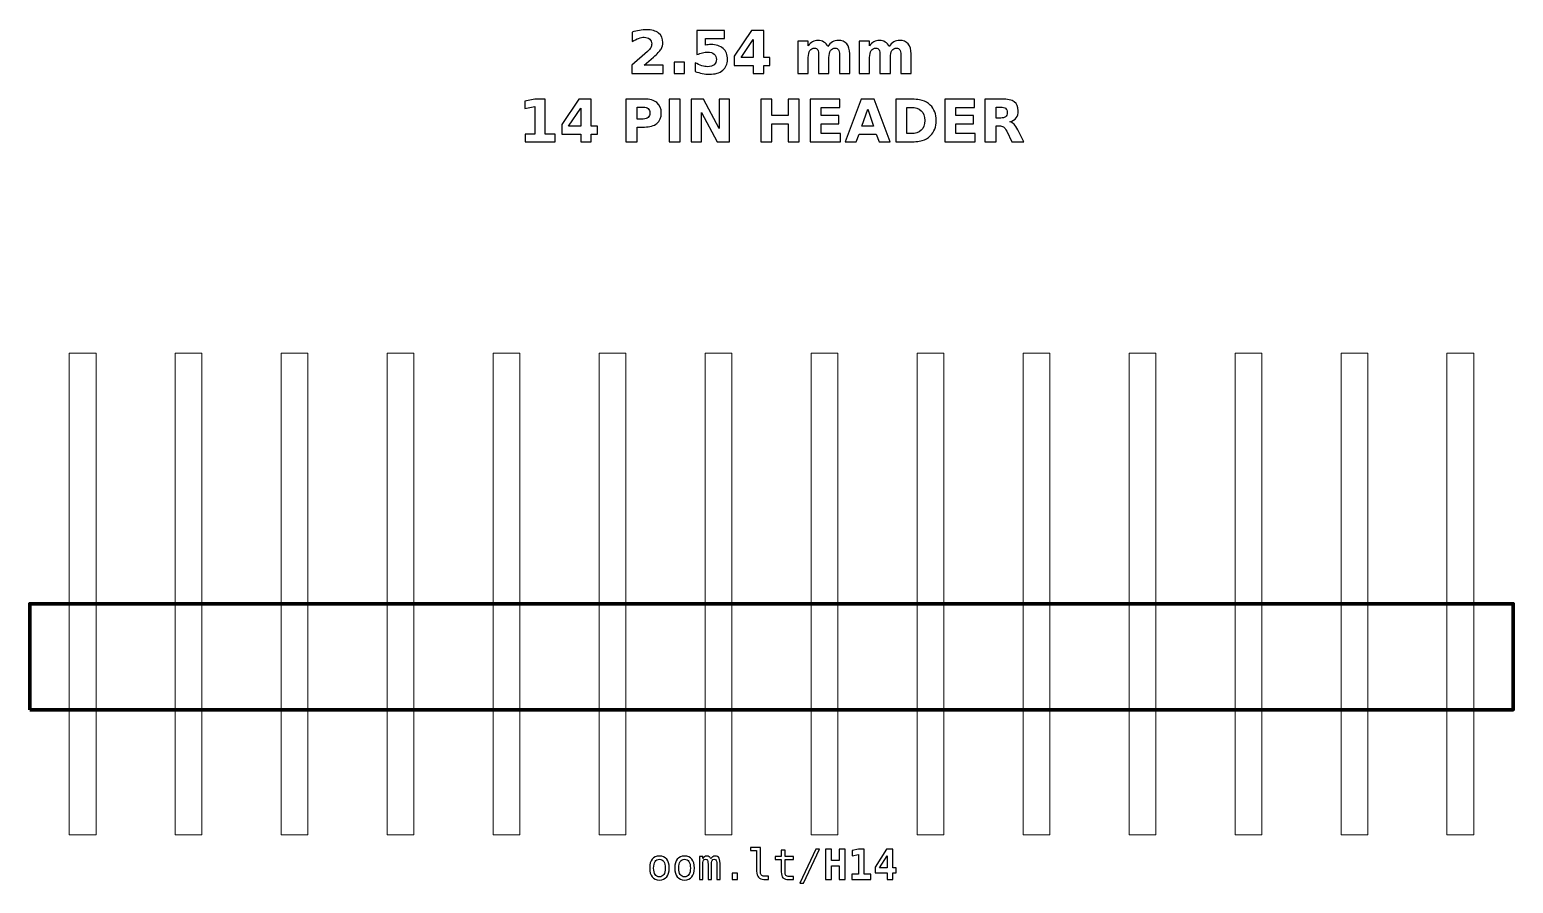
# Model space of a CAD drawing. Header units: centimetres. Extents: x -12.28 to -8.72, y -15.74 to -13.7.
import ezdxf

# ---------------------------------------------------------------- set-up
doc = ezdxf.new("R2010")
doc.units = ezdxf.units.CM
doc.header["$MEASUREMENT"] = 0
doc.layers.add('Layer 1', color=7, linetype='Continuous')

msp = doc.modelspace()

# ---------------------------------------------------------------- linework, layer by layer
at = {"layer": 'Layer 1', "color": 7, "lineweight": 20}
for points in [[(-12.183, -15.627), (-12.119, -15.627), (-12.119, -14.473), (-12.183, -14.473), (-12.183, -15.627)], [(-11.929, -15.627), (-11.865, -15.627), (-11.865, -14.473), (-11.929, -14.473), (-11.929, -15.627)], [(-11.675, -15.627), (-11.611, -15.627), (-11.611, -14.473), (-11.675, -14.473), (-11.675, -15.627)], [(-11.421, -15.627), (-11.357, -15.627), (-11.357, -14.473), (-11.421, -14.473), (-11.421, -15.627)], [(-11.167, -15.627), (-11.103, -15.627), (-11.103, -14.473), (-11.167, -14.473), (-11.167, -15.627)], [(-10.913, -15.627), (-10.849, -15.627), (-10.849, -14.473), (-10.913, -14.473), (-10.913, -15.627)], [(-10.659, -15.627), (-10.595, -15.627), (-10.595, -14.473), (-10.659, -14.473), (-10.659, -15.627)], [(-10.405, -15.627), (-10.341, -15.627), (-10.341, -14.473), (-10.405, -14.473), (-10.405, -15.627)], [(-10.151, -15.627), (-10.087, -15.627), (-10.087, -14.473), (-10.151, -14.473), (-10.151, -15.627)], [(-9.897, -15.627), (-9.833, -15.627), (-9.833, -14.473), (-9.897, -14.473), (-9.897, -15.627)], [(-9.643, -15.627), (-9.579, -15.627), (-9.579, -14.473), (-9.643, -14.473), (-9.643, -15.627)], [(-9.389, -15.627), (-9.325, -15.627), (-9.325, -14.473), (-9.389, -14.473), (-9.389, -15.627)], [(-9.135, -15.627), (-9.071, -15.627), (-9.071, -14.473), (-9.135, -14.473), (-9.135, -15.627)], [(-8.881, -15.627), (-8.817, -15.627), (-8.817, -14.473), (-8.881, -14.473), (-8.881, -15.627)]]:
    msp.add_lwpolyline(points, close=True, dxfattribs=at)
at = {"layer": 'Layer 1', "color": 7, "lineweight": 100}
msp.add_lwpolyline([(-12.278, -15.327), (-8.722, -15.327), (-8.722, -15.073), (-12.278, -15.073), (-12.278, -15.327)], close=True, dxfattribs=at)
at = {"layer": 'Layer 1', "color": 250}
for points, knots in [([(-10.80502, -13.78297), (-10.80502, -13.78297), (-10.75974, -13.78297), (-10.75974, -13.78297), (-10.75974, -13.78297), (-10.75974, -13.78297), (-10.75974, -13.80247), (-10.75974, -13.80247), (-10.75974, -13.80247), (-10.75974, -13.80247), (-10.83451, -13.80247), (-10.83451, -13.80247), (-10.83451, -13.80247), (-10.83451, -13.80247), (-10.83451, -13.78297), (-10.83451, -13.78297), (-10.83451, -13.78297), (-10.83451, -13.78297), (-10.79695, -13.74984), (-10.79695, -13.74984), (-10.79695, -13.74984), (-10.79359, -13.7468), (-10.79112, -13.74384), (-10.78952, -13.74095), (-10.78952, -13.74095), (-10.7879, -13.73805), (-10.7871, -13.73504), (-10.7871, -13.73191), (-10.7871, -13.73191), (-10.7871, -13.72709), (-10.78872, -13.72321), (-10.79196, -13.72027), (-10.79196, -13.72027), (-10.79519, -13.71733), (-10.79949, -13.71588), (-10.80488, -13.71588), (-10.80488, -13.71588), (-10.80901, -13.71588), (-10.81353, -13.71677), (-10.81845, -13.71853), (-10.81845, -13.71853), (-10.82336, -13.7203), (-10.82863, -13.72293), (-10.83423, -13.72641), (-10.83423, -13.72641), (-10.83423, -13.72641), (-10.83423, -13.70381), (-10.83423, -13.70381), (-10.83423, -13.70381), (-10.82825, -13.70184), (-10.82235, -13.70033), (-10.81652, -13.6993), (-10.81652, -13.6993), (-10.81068, -13.69826), (-10.80497, -13.69774), (-10.79935, -13.69774), (-10.79935, -13.69774), (-10.78705, -13.69774), (-10.77748, -13.70045), (-10.77066, -13.70588), (-10.77066, -13.70588), (-10.76384, -13.71129), (-10.76043, -13.71884), (-10.76043, -13.72855), (-10.76043, -13.72855), (-10.76043, -13.73415), (-10.76188, -13.73937), (-10.76478, -13.74422), (-10.76478, -13.74422), (-10.76767, -13.74906), (-10.77376, -13.75555), (-10.78303, -13.76369), (-10.78303, -13.76369), (-10.78303, -13.76369), (-10.80502, -13.78297), (-10.80502, -13.78297)], [0, 0, 0, 0, 0.0526316, 0.0526316, 0.0526316, 0.0526316, 0.1052632, 0.1052632, 0.1052632, 0.1052632, 0.1578947, 0.1578947, 0.1578947, 0.1578947, 0.2105263, 0.2105263, 0.2105263, 0.2105263, 0.2631579, 0.2631579, 0.2631579, 0.2631579, 0.3157895, 0.3157895, 0.3157895, 0.3157895, 0.3684211, 0.3684211, 0.3684211, 0.3684211, 0.4210526, 0.4210526, 0.4210526, 0.4210526, 0.4736842, 0.4736842, 0.4736842, 0.4736842, 0.5263158, 0.5263158, 0.5263158, 0.5263158, 0.5789474, 0.5789474, 0.5789474, 0.5789474, 0.6315789, 0.6315789, 0.6315789, 0.6315789, 0.6842105, 0.6842105, 0.6842105, 0.6842105, 0.7368421, 0.7368421, 0.7368421, 0.7368421, 0.7894737, 0.7894737, 0.7894737, 0.7894737, 0.8421053, 0.8421053, 0.8421053, 0.8421053, 0.8947368, 0.8947368, 0.8947368, 0.8947368, 0.9473684, 0.9473684, 0.9473684, 0.9473684, 1, 1, 1, 1]), ([(-10.67893, -13.6996), (-10.67893, -13.6996), (-10.61299, -13.6996), (-10.61299, -13.6996), (-10.61299, -13.6996), (-10.61299, -13.6996), (-10.61299, -13.7191), (-10.61299, -13.7191), (-10.61299, -13.7191), (-10.61299, -13.7191), (-10.65779, -13.7191), (-10.65779, -13.7191), (-10.65779, -13.7191), (-10.65779, -13.7191), (-10.65779, -13.73502), (-10.65779, -13.73502), (-10.65779, -13.73502), (-10.65577, -13.73448), (-10.65374, -13.73406), (-10.6517, -13.73375), (-10.6517, -13.73375), (-10.64965, -13.73344), (-10.64751, -13.7333), (-10.64532, -13.7333), (-10.64532, -13.7333), (-10.63277, -13.7333), (-10.62301, -13.73643), (-10.61602, -13.74271), (-10.61602, -13.74271), (-10.60904, -13.74897), (-10.60556, -13.75771), (-10.60556, -13.76891), (-10.60556, -13.76891), (-10.60556, -13.78003), (-10.60937, -13.78874), (-10.61696, -13.79504), (-10.61696, -13.79504), (-10.62456, -13.80132), (-10.63512, -13.80447), (-10.64862, -13.80447), (-10.64862, -13.80447), (-10.65445, -13.80447), (-10.66024, -13.8039), (-10.66595, -13.80278), (-10.66595, -13.80278), (-10.67167, -13.80165), (-10.67736, -13.79995), (-10.683, -13.79765), (-10.683, -13.79765), (-10.683, -13.79765), (-10.683, -13.77676), (-10.683, -13.77676), (-10.683, -13.77676), (-10.6774, -13.77999), (-10.67209, -13.78239), (-10.66706, -13.78398), (-10.66706, -13.78398), (-10.66202, -13.78561), (-10.65727, -13.78641), (-10.65283, -13.78641), (-10.65283, -13.78641), (-10.64638, -13.78641), (-10.64133, -13.78483), (-10.63763, -13.78168), (-10.63763, -13.78168), (-10.63394, -13.77855), (-10.63208, -13.7743), (-10.63208, -13.76891), (-10.63208, -13.76891), (-10.63208, -13.7635), (-10.63394, -13.75924), (-10.63763, -13.75612), (-10.63763, -13.75612), (-10.64133, -13.75299), (-10.64638, -13.75144), (-10.65283, -13.75144), (-10.65283, -13.75144), (-10.65664, -13.75144), (-10.66071, -13.75193), (-10.66501, -13.75292), (-10.66501, -13.75292), (-10.66934, -13.7539), (-10.67397, -13.75543), (-10.67893, -13.7575), (-10.67893, -13.7575), (-10.67893, -13.7575), (-10.67893, -13.6996), (-10.67893, -13.6996)], [0, 0, 0, 0, 0.0454545, 0.0454545, 0.0454545, 0.0454545, 0.0909091, 0.0909091, 0.0909091, 0.0909091, 0.1363636, 0.1363636, 0.1363636, 0.1363636, 0.1818182, 0.1818182, 0.1818182, 0.1818182, 0.2272727, 0.2272727, 0.2272727, 0.2272727, 0.2727273, 0.2727273, 0.2727273, 0.2727273, 0.3181818, 0.3181818, 0.3181818, 0.3181818, 0.3636364, 0.3636364, 0.3636364, 0.3636364, 0.4090909, 0.4090909, 0.4090909, 0.4090909, 0.4545455, 0.4545455, 0.4545455, 0.4545455, 0.5, 0.5, 0.5, 0.5, 0.5454545, 0.5454545, 0.5454545, 0.5454545, 0.5909091, 0.5909091, 0.5909091, 0.5909091, 0.6363636, 0.6363636, 0.6363636, 0.6363636, 0.6818182, 0.6818182, 0.6818182, 0.6818182, 0.7272727, 0.7272727, 0.7272727, 0.7272727, 0.7727273, 0.7727273, 0.7727273, 0.7727273, 0.8181818, 0.8181818, 0.8181818, 0.8181818, 0.8636364, 0.8636364, 0.8636364, 0.8636364, 0.9090909, 0.9090909, 0.9090909, 0.9090909, 0.9545455, 0.9545455, 0.9545455, 0.9545455, 1, 1, 1, 1]), ([(-10.54815, -13.6996), (-10.54815, -13.6996), (-10.51865, -13.6996), (-10.51865, -13.6996), (-10.51865, -13.6996), (-10.51865, -13.6996), (-10.51865, -13.76451), (-10.51865, -13.76451), (-10.51865, -13.76451), (-10.51865, -13.76451), (-10.50398, -13.76451), (-10.50398, -13.76451), (-10.50398, -13.76451), (-10.50398, -13.76451), (-10.50398, -13.78373), (-10.50398, -13.78373), (-10.50398, -13.78373), (-10.50398, -13.78373), (-10.51865, -13.78373), (-10.51865, -13.78373), (-10.51865, -13.78373), (-10.51865, -13.78373), (-10.51865, -13.80247), (-10.51865, -13.80247), (-10.51865, -13.80247), (-10.51865, -13.80247), (-10.54372, -13.80247), (-10.54372, -13.80247), (-10.54372, -13.80247), (-10.54372, -13.80247), (-10.54372, -13.78373), (-10.54372, -13.78373), (-10.54372, -13.78373), (-10.54372, -13.78373), (-10.58935, -13.78373), (-10.58935, -13.78373), (-10.58935, -13.78373), (-10.58935, -13.78373), (-10.58935, -13.76098), (-10.58935, -13.76098), (-10.58935, -13.76098), (-10.58935, -13.76098), (-10.54815, -13.6996), (-10.54815, -13.6996)], [0, 0, 0, 0, 0.0909091, 0.0909091, 0.0909091, 0.0909091, 0.1818182, 0.1818182, 0.1818182, 0.1818182, 0.2727273, 0.2727273, 0.2727273, 0.2727273, 0.3636364, 0.3636364, 0.3636364, 0.3636364, 0.4545455, 0.4545455, 0.4545455, 0.4545455, 0.5454545, 0.5454545, 0.5454545, 0.5454545, 0.6363636, 0.6363636, 0.6363636, 0.6363636, 0.7272727, 0.7272727, 0.7272727, 0.7272727, 0.8181818, 0.8181818, 0.8181818, 0.8181818, 0.9090909, 0.9090909, 0.9090909, 0.9090909, 1, 1, 1, 1]), ([(-10.54372, -13.72145), (-10.54372, -13.72145), (-10.57282, -13.76451), (-10.57282, -13.76451), (-10.57282, -13.76451), (-10.57282, -13.76451), (-10.54372, -13.76451), (-10.54372, -13.76451), (-10.54372, -13.76451), (-10.54372, -13.76451), (-10.54372, -13.72145), (-10.54372, -13.72145)], [0, 0, 0, 0, 0.3333333, 0.3333333, 0.3333333, 0.3333333, 0.6666667, 0.6666667, 0.6666667, 0.6666667, 1, 1, 1, 1]), ([(-10.36501, -13.73812), (-10.36188, -13.73335), (-10.35819, -13.7297), (-10.35388, -13.72721), (-10.35388, -13.72721), (-10.34958, -13.72469), (-10.34488, -13.72345), (-10.33973, -13.72345), (-10.33973, -13.72345), (-10.33086, -13.72345), (-10.32411, -13.72618), (-10.31948, -13.73166), (-10.31948, -13.73166), (-10.31484, -13.73711), (-10.31251, -13.74506), (-10.31251, -13.75548), (-10.31251, -13.75548), (-10.31251, -13.75548), (-10.31251, -13.80247), (-10.31251, -13.80247), (-10.31251, -13.80247), (-10.31251, -13.80247), (-10.33733, -13.80247), (-10.33733, -13.80247), (-10.33733, -13.80247), (-10.33733, -13.80247), (-10.33733, -13.76223), (-10.33733, -13.76223), (-10.33733, -13.76223), (-10.33728, -13.76164), (-10.33726, -13.76103), (-10.33723, -13.76037), (-10.33723, -13.76037), (-10.33721, -13.75974), (-10.33719, -13.75882), (-10.33719, -13.75762), (-10.33719, -13.75762), (-10.33719, -13.75216), (-10.33798, -13.74819), (-10.33961, -13.74574), (-10.33961, -13.74574), (-10.34121, -13.74327), (-10.34379, -13.74205), (-10.34737, -13.74205), (-10.34737, -13.74205), (-10.35207, -13.74205), (-10.35567, -13.74398), (-10.35823, -13.74784), (-10.35823, -13.74784), (-10.36077, -13.75169), (-10.36209, -13.75727), (-10.36219, -13.76458), (-10.36219, -13.76458), (-10.36219, -13.76458), (-10.36219, -13.80247), (-10.36219, -13.80247), (-10.36219, -13.80247), (-10.36219, -13.80247), (-10.387, -13.80247), (-10.387, -13.80247), (-10.387, -13.80247), (-10.387, -13.80247), (-10.387, -13.76223), (-10.387, -13.76223), (-10.387, -13.76223), (-10.387, -13.75369), (-10.38773, -13.74819), (-10.38921, -13.74574), (-10.38921, -13.74574), (-10.39067, -13.74327), (-10.39328, -13.74205), (-10.39704, -13.74205), (-10.39704, -13.74205), (-10.40179, -13.74205), (-10.40544, -13.744), (-10.408, -13.74788), (-10.408, -13.74788), (-10.41056, -13.75176), (-10.41186, -13.75729), (-10.41186, -13.76451), (-10.41186, -13.76451), (-10.41186, -13.76451), (-10.41186, -13.80247), (-10.41186, -13.80247), (-10.41186, -13.80247), (-10.41186, -13.80247), (-10.43667, -13.80247), (-10.43667, -13.80247), (-10.43667, -13.80247), (-10.43667, -13.80247), (-10.43667, -13.72531), (-10.43667, -13.72531), (-10.43667, -13.72531), (-10.43667, -13.72531), (-10.41186, -13.72531), (-10.41186, -13.72531), (-10.41186, -13.72531), (-10.41186, -13.72531), (-10.41186, -13.73662), (-10.41186, -13.73662), (-10.41186, -13.73662), (-10.40882, -13.73224), (-10.40534, -13.72898), (-10.40141, -13.72676), (-10.40141, -13.72676), (-10.39749, -13.72455), (-10.39316, -13.72345), (-10.38843, -13.72345), (-10.38843, -13.72345), (-10.38312, -13.72345), (-10.37839, -13.72474), (-10.37432, -13.72731), (-10.37432, -13.72731), (-10.37023, -13.72989), (-10.36712, -13.73349), (-10.36501, -13.73812)], [0, 0, 0, 0, 0.0344828, 0.0344828, 0.0344828, 0.0344828, 0.0689655, 0.0689655, 0.0689655, 0.0689655, 0.1034483, 0.1034483, 0.1034483, 0.1034483, 0.137931, 0.137931, 0.137931, 0.137931, 0.1724138, 0.1724138, 0.1724138, 0.1724138, 0.2068966, 0.2068966, 0.2068966, 0.2068966, 0.2413793, 0.2413793, 0.2413793, 0.2413793, 0.2758621, 0.2758621, 0.2758621, 0.2758621, 0.3103448, 0.3103448, 0.3103448, 0.3103448, 0.3448276, 0.3448276, 0.3448276, 0.3448276, 0.3793103, 0.3793103, 0.3793103, 0.3793103, 0.4137931, 0.4137931, 0.4137931, 0.4137931, 0.4482759, 0.4482759, 0.4482759, 0.4482759, 0.4827586, 0.4827586, 0.4827586, 0.4827586, 0.5172414, 0.5172414, 0.5172414, 0.5172414, 0.5517241, 0.5517241, 0.5517241, 0.5517241, 0.5862069, 0.5862069, 0.5862069, 0.5862069, 0.6206897, 0.6206897, 0.6206897, 0.6206897, 0.6551724, 0.6551724, 0.6551724, 0.6551724, 0.6896552, 0.6896552, 0.6896552, 0.6896552, 0.7241379, 0.7241379, 0.7241379, 0.7241379, 0.7586207, 0.7586207, 0.7586207, 0.7586207, 0.7931034, 0.7931034, 0.7931034, 0.7931034, 0.8275862, 0.8275862, 0.8275862, 0.8275862, 0.862069, 0.862069, 0.862069, 0.862069, 0.8965517, 0.8965517, 0.8965517, 0.8965517, 0.9310345, 0.9310345, 0.9310345, 0.9310345, 0.9655172, 0.9655172, 0.9655172, 0.9655172, 1, 1, 1, 1]), ([(-10.21797, -13.73812), (-10.21484, -13.73335), (-10.21115, -13.7297), (-10.20684, -13.72721), (-10.20684, -13.72721), (-10.20254, -13.72469), (-10.19784, -13.72345), (-10.19269, -13.72345), (-10.19269, -13.72345), (-10.18382, -13.72345), (-10.17707, -13.72618), (-10.17244, -13.73166), (-10.17244, -13.73166), (-10.1678, -13.73711), (-10.16547, -13.74506), (-10.16547, -13.75548), (-10.16547, -13.75548), (-10.16547, -13.75548), (-10.16547, -13.80247), (-10.16547, -13.80247), (-10.16547, -13.80247), (-10.16547, -13.80247), (-10.19029, -13.80247), (-10.19029, -13.80247), (-10.19029, -13.80247), (-10.19029, -13.80247), (-10.19029, -13.76223), (-10.19029, -13.76223), (-10.19029, -13.76223), (-10.19024, -13.76164), (-10.19022, -13.76103), (-10.19019, -13.76037), (-10.19019, -13.76037), (-10.19017, -13.75974), (-10.19015, -13.75882), (-10.19015, -13.75762), (-10.19015, -13.75762), (-10.19015, -13.75216), (-10.19094, -13.74819), (-10.19257, -13.74574), (-10.19257, -13.74574), (-10.19417, -13.74327), (-10.19675, -13.74205), (-10.20033, -13.74205), (-10.20033, -13.74205), (-10.20503, -13.74205), (-10.20863, -13.74398), (-10.21119, -13.74784), (-10.21119, -13.74784), (-10.21373, -13.75169), (-10.21505, -13.75727), (-10.21515, -13.76458), (-10.21515, -13.76458), (-10.21515, -13.76458), (-10.21515, -13.80247), (-10.21515, -13.80247), (-10.21515, -13.80247), (-10.21515, -13.80247), (-10.23996, -13.80247), (-10.23996, -13.80247), (-10.23996, -13.80247), (-10.23996, -13.80247), (-10.23996, -13.76223), (-10.23996, -13.76223), (-10.23996, -13.76223), (-10.23996, -13.75369), (-10.24069, -13.74819), (-10.24217, -13.74574), (-10.24217, -13.74574), (-10.24363, -13.74327), (-10.24624, -13.74205), (-10.25, -13.74205), (-10.25, -13.74205), (-10.25475, -13.74205), (-10.2584, -13.744), (-10.26096, -13.74788), (-10.26096, -13.74788), (-10.26352, -13.75176), (-10.26482, -13.75729), (-10.26482, -13.76451), (-10.26482, -13.76451), (-10.26482, -13.76451), (-10.26482, -13.80247), (-10.26482, -13.80247), (-10.26482, -13.80247), (-10.26482, -13.80247), (-10.28963, -13.80247), (-10.28963, -13.80247), (-10.28963, -13.80247), (-10.28963, -13.80247), (-10.28963, -13.72531), (-10.28963, -13.72531), (-10.28963, -13.72531), (-10.28963, -13.72531), (-10.26482, -13.72531), (-10.26482, -13.72531), (-10.26482, -13.72531), (-10.26482, -13.72531), (-10.26482, -13.73662), (-10.26482, -13.73662), (-10.26482, -13.73662), (-10.26178, -13.73224), (-10.2583, -13.72898), (-10.25437, -13.72676), (-10.25437, -13.72676), (-10.25045, -13.72455), (-10.24612, -13.72345), (-10.24139, -13.72345), (-10.24139, -13.72345), (-10.23608, -13.72345), (-10.23135, -13.72474), (-10.22728, -13.72731), (-10.22728, -13.72731), (-10.22319, -13.72989), (-10.22008, -13.73349), (-10.21797, -13.73812)], [0, 0, 0, 0, 0.0344828, 0.0344828, 0.0344828, 0.0344828, 0.0689655, 0.0689655, 0.0689655, 0.0689655, 0.1034483, 0.1034483, 0.1034483, 0.1034483, 0.137931, 0.137931, 0.137931, 0.137931, 0.1724138, 0.1724138, 0.1724138, 0.1724138, 0.2068966, 0.2068966, 0.2068966, 0.2068966, 0.2413793, 0.2413793, 0.2413793, 0.2413793, 0.2758621, 0.2758621, 0.2758621, 0.2758621, 0.3103448, 0.3103448, 0.3103448, 0.3103448, 0.3448276, 0.3448276, 0.3448276, 0.3448276, 0.3793103, 0.3793103, 0.3793103, 0.3793103, 0.4137931, 0.4137931, 0.4137931, 0.4137931, 0.4482759, 0.4482759, 0.4482759, 0.4482759, 0.4827586, 0.4827586, 0.4827586, 0.4827586, 0.5172414, 0.5172414, 0.5172414, 0.5172414, 0.5517241, 0.5517241, 0.5517241, 0.5517241, 0.5862069, 0.5862069, 0.5862069, 0.5862069, 0.6206897, 0.6206897, 0.6206897, 0.6206897, 0.6551724, 0.6551724, 0.6551724, 0.6551724, 0.6896552, 0.6896552, 0.6896552, 0.6896552, 0.7241379, 0.7241379, 0.7241379, 0.7241379, 0.7586207, 0.7586207, 0.7586207, 0.7586207, 0.7931034, 0.7931034, 0.7931034, 0.7931034, 0.8275862, 0.8275862, 0.8275862, 0.8275862, 0.862069, 0.862069, 0.862069, 0.862069, 0.8965517, 0.8965517, 0.8965517, 0.8965517, 0.9310345, 0.9310345, 0.9310345, 0.9310345, 0.9655172, 0.9655172, 0.9655172, 0.9655172, 1, 1, 1, 1]), ([(-10.7331, -13.7758), (-10.7331, -13.7758), (-10.70828, -13.7758), (-10.70828, -13.7758), (-10.70828, -13.7758), (-10.70828, -13.7758), (-10.70828, -13.80247), (-10.70828, -13.80247), (-10.70828, -13.80247), (-10.70828, -13.80247), (-10.7331, -13.80247), (-10.7331, -13.80247), (-10.7331, -13.80247), (-10.7331, -13.80247), (-10.7331, -13.7758), (-10.7331, -13.7758)], [0, 0, 0, 0, 0.25, 0.25, 0.25, 0.25, 0.5, 0.5, 0.5, 0.5, 0.75, 0.75, 0.75, 0.75, 1, 1, 1, 1]), ([(-11.09072, -13.9484), (-11.09072, -13.9484), (-11.06729, -13.9484), (-11.06729, -13.9484), (-11.06729, -13.9484), (-11.06729, -13.9484), (-11.06729, -13.88191), (-11.06729, -13.88191), (-11.06729, -13.88191), (-11.06729, -13.88191), (-11.09133, -13.88688), (-11.09133, -13.88688), (-11.09133, -13.88688), (-11.09133, -13.88688), (-11.09133, -13.86881), (-11.09133, -13.86881), (-11.09133, -13.86881), (-11.09133, -13.86881), (-11.06743, -13.86385), (-11.06743, -13.86385), (-11.06743, -13.86385), (-11.06743, -13.86385), (-11.04222, -13.86385), (-11.04222, -13.86385), (-11.04222, -13.86385), (-11.04222, -13.86385), (-11.04222, -13.9484), (-11.04222, -13.9484), (-11.04222, -13.9484), (-11.04222, -13.9484), (-11.0188, -13.9484), (-11.0188, -13.9484), (-11.0188, -13.9484), (-11.0188, -13.9484), (-11.0188, -13.96672), (-11.0188, -13.96672), (-11.0188, -13.96672), (-11.0188, -13.96672), (-11.09072, -13.96672), (-11.09072, -13.96672), (-11.09072, -13.96672), (-11.09072, -13.96672), (-11.09072, -13.9484), (-11.09072, -13.9484)], [0, 0, 0, 0, 0.0909091, 0.0909091, 0.0909091, 0.0909091, 0.1818182, 0.1818182, 0.1818182, 0.1818182, 0.2727273, 0.2727273, 0.2727273, 0.2727273, 0.3636364, 0.3636364, 0.3636364, 0.3636364, 0.4545455, 0.4545455, 0.4545455, 0.4545455, 0.5454545, 0.5454545, 0.5454545, 0.5454545, 0.6363636, 0.6363636, 0.6363636, 0.6363636, 0.7272727, 0.7272727, 0.7272727, 0.7272727, 0.8181818, 0.8181818, 0.8181818, 0.8181818, 0.9090909, 0.9090909, 0.9090909, 0.9090909, 1, 1, 1, 1]), ([(-10.96151, -13.86385), (-10.96151, -13.86385), (-10.93201, -13.86385), (-10.93201, -13.86385), (-10.93201, -13.86385), (-10.93201, -13.86385), (-10.93201, -13.92876), (-10.93201, -13.92876), (-10.93201, -13.92876), (-10.93201, -13.92876), (-10.91734, -13.92876), (-10.91734, -13.92876), (-10.91734, -13.92876), (-10.91734, -13.92876), (-10.91734, -13.94798), (-10.91734, -13.94798), (-10.91734, -13.94798), (-10.91734, -13.94798), (-10.93201, -13.94798), (-10.93201, -13.94798), (-10.93201, -13.94798), (-10.93201, -13.94798), (-10.93201, -13.96672), (-10.93201, -13.96672), (-10.93201, -13.96672), (-10.93201, -13.96672), (-10.95708, -13.96672), (-10.95708, -13.96672), (-10.95708, -13.96672), (-10.95708, -13.96672), (-10.95708, -13.94798), (-10.95708, -13.94798), (-10.95708, -13.94798), (-10.95708, -13.94798), (-11.00271, -13.94798), (-11.00271, -13.94798), (-11.00271, -13.94798), (-11.00271, -13.94798), (-11.00271, -13.92523), (-11.00271, -13.92523), (-11.00271, -13.92523), (-11.00271, -13.92523), (-10.96151, -13.86385), (-10.96151, -13.86385)], [0, 0, 0, 0, 0.0909091, 0.0909091, 0.0909091, 0.0909091, 0.1818182, 0.1818182, 0.1818182, 0.1818182, 0.2727273, 0.2727273, 0.2727273, 0.2727273, 0.3636364, 0.3636364, 0.3636364, 0.3636364, 0.4545455, 0.4545455, 0.4545455, 0.4545455, 0.5454545, 0.5454545, 0.5454545, 0.5454545, 0.6363636, 0.6363636, 0.6363636, 0.6363636, 0.7272727, 0.7272727, 0.7272727, 0.7272727, 0.8181818, 0.8181818, 0.8181818, 0.8181818, 0.9090909, 0.9090909, 0.9090909, 0.9090909, 1, 1, 1, 1]), ([(-10.84878, -13.86385), (-10.84878, -13.86385), (-10.80476, -13.86385), (-10.80476, -13.86385), (-10.80476, -13.86385), (-10.79166, -13.86385), (-10.78161, -13.86677), (-10.7746, -13.87258), (-10.7746, -13.87258), (-10.7676, -13.87839), (-10.76409, -13.88666), (-10.76409, -13.89741), (-10.76409, -13.89741), (-10.76409, -13.90818), (-10.7676, -13.91648), (-10.7746, -13.92229), (-10.7746, -13.92229), (-10.78161, -13.9281), (-10.79166, -13.93102), (-10.80476, -13.93102), (-10.80476, -13.93102), (-10.80476, -13.93102), (-10.82225, -13.93102), (-10.82225, -13.93102), (-10.82225, -13.93102), (-10.82225, -13.93102), (-10.82225, -13.96672), (-10.82225, -13.96672), (-10.82225, -13.96672), (-10.82225, -13.96672), (-10.84878, -13.96672), (-10.84878, -13.96672), (-10.84878, -13.96672), (-10.84878, -13.96672), (-10.84878, -13.86385), (-10.84878, -13.86385)], [0, 0, 0, 0, 0.1111111, 0.1111111, 0.1111111, 0.1111111, 0.2222222, 0.2222222, 0.2222222, 0.2222222, 0.3333333, 0.3333333, 0.3333333, 0.3333333, 0.4444444, 0.4444444, 0.4444444, 0.4444444, 0.5555556, 0.5555556, 0.5555556, 0.5555556, 0.6666667, 0.6666667, 0.6666667, 0.6666667, 0.7777778, 0.7777778, 0.7777778, 0.7777778, 0.8888889, 0.8888889, 0.8888889, 0.8888889, 1, 1, 1, 1]), ([(-10.74537, -13.86385), (-10.74537, -13.86385), (-10.71884, -13.86385), (-10.71884, -13.86385), (-10.71884, -13.86385), (-10.71884, -13.86385), (-10.71884, -13.96672), (-10.71884, -13.96672), (-10.71884, -13.96672), (-10.71884, -13.96672), (-10.74537, -13.96672), (-10.74537, -13.96672), (-10.74537, -13.96672), (-10.74537, -13.96672), (-10.74537, -13.86385), (-10.74537, -13.86385)], [0, 0, 0, 0, 0.25, 0.25, 0.25, 0.25, 0.5, 0.5, 0.5, 0.5, 0.75, 0.75, 0.75, 0.75, 1, 1, 1, 1]), ([(-10.69288, -13.86385), (-10.69288, -13.86385), (-10.66325, -13.86385), (-10.66325, -13.86385), (-10.66325, -13.86385), (-10.66325, -13.86385), (-10.62583, -13.93441), (-10.62583, -13.93441), (-10.62583, -13.93441), (-10.62583, -13.93441), (-10.62583, -13.86385), (-10.62583, -13.86385), (-10.62583, -13.86385), (-10.62583, -13.86385), (-10.60069, -13.86385), (-10.60069, -13.86385), (-10.60069, -13.86385), (-10.60069, -13.86385), (-10.60069, -13.96672), (-10.60069, -13.96672), (-10.60069, -13.96672), (-10.60069, -13.96672), (-10.63032, -13.96672), (-10.63032, -13.96672), (-10.63032, -13.96672), (-10.63032, -13.96672), (-10.66774, -13.89616), (-10.66774, -13.89616), (-10.66774, -13.89616), (-10.66774, -13.89616), (-10.66774, -13.96672), (-10.66774, -13.96672), (-10.66774, -13.96672), (-10.66774, -13.96672), (-10.69288, -13.96672), (-10.69288, -13.96672), (-10.69288, -13.96672), (-10.69288, -13.96672), (-10.69288, -13.86385), (-10.69288, -13.86385)], [0, 0, 0, 0, 0.1, 0.1, 0.1, 0.1, 0.2, 0.2, 0.2, 0.2, 0.3, 0.3, 0.3, 0.3, 0.4, 0.4, 0.4, 0.4, 0.5, 0.5, 0.5, 0.5, 0.6, 0.6, 0.6, 0.6, 0.7, 0.7, 0.7, 0.7, 0.8, 0.8, 0.8, 0.8, 0.9, 0.9, 0.9, 0.9, 1, 1, 1, 1]), ([(-10.52566, -13.86385), (-10.52566, -13.86385), (-10.49913, -13.86385), (-10.49913, -13.86385), (-10.49913, -13.86385), (-10.49913, -13.86385), (-10.49913, -13.90306), (-10.49913, -13.90306), (-10.49913, -13.90306), (-10.49913, -13.90306), (-10.46, -13.90306), (-10.46, -13.90306), (-10.46, -13.90306), (-10.46, -13.90306), (-10.46, -13.86385), (-10.46, -13.86385), (-10.46, -13.86385), (-10.46, -13.86385), (-10.43347, -13.86385), (-10.43347, -13.86385), (-10.43347, -13.86385), (-10.43347, -13.86385), (-10.43347, -13.96672), (-10.43347, -13.96672), (-10.43347, -13.96672), (-10.43347, -13.96672), (-10.46, -13.96672), (-10.46, -13.96672), (-10.46, -13.96672), (-10.46, -13.96672), (-10.46, -13.92312), (-10.46, -13.92312), (-10.46, -13.92312), (-10.46, -13.92312), (-10.49913, -13.92312), (-10.49913, -13.92312), (-10.49913, -13.92312), (-10.49913, -13.92312), (-10.49913, -13.96672), (-10.49913, -13.96672), (-10.49913, -13.96672), (-10.49913, -13.96672), (-10.52566, -13.96672), (-10.52566, -13.96672), (-10.52566, -13.96672), (-10.52566, -13.96672), (-10.52566, -13.86385), (-10.52566, -13.86385)], [0, 0, 0, 0, 0.0833333, 0.0833333, 0.0833333, 0.0833333, 0.1666667, 0.1666667, 0.1666667, 0.1666667, 0.25, 0.25, 0.25, 0.25, 0.3333333, 0.3333333, 0.3333333, 0.3333333, 0.4166667, 0.4166667, 0.4166667, 0.4166667, 0.5, 0.5, 0.5, 0.5, 0.5833333, 0.5833333, 0.5833333, 0.5833333, 0.6666667, 0.6666667, 0.6666667, 0.6666667, 0.75, 0.75, 0.75, 0.75, 0.8333333, 0.8333333, 0.8333333, 0.8333333, 0.9166667, 0.9166667, 0.9166667, 0.9166667, 1, 1, 1, 1]), ([(-10.40757, -13.86385), (-10.40757, -13.86385), (-10.33598, -13.86385), (-10.33598, -13.86385), (-10.33598, -13.86385), (-10.33598, -13.86385), (-10.33598, -13.88391), (-10.33598, -13.88391), (-10.33598, -13.88391), (-10.33598, -13.88391), (-10.38104, -13.88391), (-10.38104, -13.88391), (-10.38104, -13.88391), (-10.38104, -13.88391), (-10.38104, -13.90306), (-10.38104, -13.90306), (-10.38104, -13.90306), (-10.38104, -13.90306), (-10.33869, -13.90306), (-10.33869, -13.90306), (-10.33869, -13.90306), (-10.33869, -13.90306), (-10.33869, -13.92312), (-10.33869, -13.92312), (-10.33869, -13.92312), (-10.33869, -13.92312), (-10.38104, -13.92312), (-10.38104, -13.92312), (-10.38104, -13.92312), (-10.38104, -13.92312), (-10.38104, -13.94666), (-10.38104, -13.94666), (-10.38104, -13.94666), (-10.38104, -13.94666), (-10.33448, -13.94666), (-10.33448, -13.94666), (-10.33448, -13.94666), (-10.33448, -13.94666), (-10.33448, -13.96672), (-10.33448, -13.96672), (-10.33448, -13.96672), (-10.33448, -13.96672), (-10.40757, -13.96672), (-10.40757, -13.96672), (-10.40757, -13.96672), (-10.40757, -13.96672), (-10.40757, -13.86385), (-10.40757, -13.86385)], [0, 0, 0, 0, 0.0833333, 0.0833333, 0.0833333, 0.0833333, 0.1666667, 0.1666667, 0.1666667, 0.1666667, 0.25, 0.25, 0.25, 0.25, 0.3333333, 0.3333333, 0.3333333, 0.3333333, 0.4166667, 0.4166667, 0.4166667, 0.4166667, 0.5, 0.5, 0.5, 0.5, 0.5833333, 0.5833333, 0.5833333, 0.5833333, 0.6666667, 0.6666667, 0.6666667, 0.6666667, 0.75, 0.75, 0.75, 0.75, 0.8333333, 0.8333333, 0.8333333, 0.8333333, 0.9166667, 0.9166667, 0.9166667, 0.9166667, 1, 1, 1, 1]), ([(-10.24875, -13.948), (-10.24875, -13.948), (-10.29024, -13.948), (-10.29024, -13.948), (-10.29024, -13.948), (-10.29024, -13.948), (-10.29678, -13.96672), (-10.29678, -13.96672), (-10.29678, -13.96672), (-10.29678, -13.96672), (-10.32345, -13.96672), (-10.32345, -13.96672), (-10.32345, -13.96672), (-10.32345, -13.96672), (-10.28535, -13.86385), (-10.28535, -13.86385), (-10.28535, -13.86385), (-10.28535, -13.86385), (-10.25372, -13.86385), (-10.25372, -13.86385), (-10.25372, -13.86385), (-10.25372, -13.86385), (-10.21562, -13.96672), (-10.21562, -13.96672), (-10.21562, -13.96672), (-10.21562, -13.96672), (-10.24229, -13.96672), (-10.24229, -13.96672), (-10.24229, -13.96672), (-10.24229, -13.96672), (-10.24875, -13.948), (-10.24875, -13.948)], [0, 0, 0, 0, 0.125, 0.125, 0.125, 0.125, 0.25, 0.25, 0.25, 0.25, 0.375, 0.375, 0.375, 0.375, 0.5, 0.5, 0.5, 0.5, 0.625, 0.625, 0.625, 0.625, 0.75, 0.75, 0.75, 0.75, 0.875, 0.875, 0.875, 0.875, 1, 1, 1, 1]), ([(-10.20195, -13.86385), (-10.20195, -13.86385), (-10.17396, -13.86385), (-10.17396, -13.86385), (-10.17396, -13.86385), (-10.15835, -13.86385), (-10.14673, -13.86496), (-10.13909, -13.86719), (-10.13909, -13.86719), (-10.13144, -13.86942), (-10.12488, -13.87319), (-10.1194, -13.87853), (-10.1194, -13.87853), (-10.11458, -13.88316), (-10.11101, -13.88852), (-10.10865, -13.89459), (-10.10865, -13.89459), (-10.10633, -13.90063), (-10.10515, -13.9075), (-10.10515, -13.91519), (-10.10515, -13.91519), (-10.10515, -13.92295), (-10.10633, -13.92987), (-10.10865, -13.93596), (-10.10865, -13.93596), (-10.11101, -13.94205), (-10.11458, -13.94741), (-10.1194, -13.95204), (-10.1194, -13.95204), (-10.12493, -13.95738), (-10.13154, -13.96115), (-10.13925, -13.96338), (-10.13925, -13.96338), (-10.14697, -13.96561), (-10.15854, -13.96672), (-10.17396, -13.96672), (-10.17396, -13.96672), (-10.17396, -13.96672), (-10.20195, -13.96672), (-10.20195, -13.96672), (-10.20195, -13.96672), (-10.20195, -13.96672), (-10.20195, -13.86385), (-10.20195, -13.86385)], [0, 0, 0, 0, 0.0909091, 0.0909091, 0.0909091, 0.0909091, 0.1818182, 0.1818182, 0.1818182, 0.1818182, 0.2727273, 0.2727273, 0.2727273, 0.2727273, 0.3636364, 0.3636364, 0.3636364, 0.3636364, 0.4545455, 0.4545455, 0.4545455, 0.4545455, 0.5454545, 0.5454545, 0.5454545, 0.5454545, 0.6363636, 0.6363636, 0.6363636, 0.6363636, 0.7272727, 0.7272727, 0.7272727, 0.7272727, 0.8181818, 0.8181818, 0.8181818, 0.8181818, 0.9090909, 0.9090909, 0.9090909, 0.9090909, 1, 1, 1, 1]), ([(-10.08483, -13.86385), (-10.08483, -13.86385), (-10.01324, -13.86385), (-10.01324, -13.86385), (-10.01324, -13.86385), (-10.01324, -13.86385), (-10.01324, -13.88391), (-10.01324, -13.88391), (-10.01324, -13.88391), (-10.01324, -13.88391), (-10.0583, -13.88391), (-10.0583, -13.88391), (-10.0583, -13.88391), (-10.0583, -13.88391), (-10.0583, -13.90306), (-10.0583, -13.90306), (-10.0583, -13.90306), (-10.0583, -13.90306), (-10.01595, -13.90306), (-10.01595, -13.90306), (-10.01595, -13.90306), (-10.01595, -13.90306), (-10.01595, -13.92312), (-10.01595, -13.92312), (-10.01595, -13.92312), (-10.01595, -13.92312), (-10.0583, -13.92312), (-10.0583, -13.92312), (-10.0583, -13.92312), (-10.0583, -13.92312), (-10.0583, -13.94666), (-10.0583, -13.94666), (-10.0583, -13.94666), (-10.0583, -13.94666), (-10.01174, -13.94666), (-10.01174, -13.94666), (-10.01174, -13.94666), (-10.01174, -13.94666), (-10.01174, -13.96672), (-10.01174, -13.96672), (-10.01174, -13.96672), (-10.01174, -13.96672), (-10.08483, -13.96672), (-10.08483, -13.96672), (-10.08483, -13.96672), (-10.08483, -13.96672), (-10.08483, -13.86385), (-10.08483, -13.86385)], [0, 0, 0, 0, 0.0833333, 0.0833333, 0.0833333, 0.0833333, 0.1666667, 0.1666667, 0.1666667, 0.1666667, 0.25, 0.25, 0.25, 0.25, 0.3333333, 0.3333333, 0.3333333, 0.3333333, 0.4166667, 0.4166667, 0.4166667, 0.4166667, 0.5, 0.5, 0.5, 0.5, 0.5833333, 0.5833333, 0.5833333, 0.5833333, 0.6666667, 0.6666667, 0.6666667, 0.6666667, 0.75, 0.75, 0.75, 0.75, 0.8333333, 0.8333333, 0.8333333, 0.8333333, 0.9166667, 0.9166667, 0.9166667, 0.9166667, 1, 1, 1, 1]), ([(-9.9619, -13.9278), (-9.9619, -13.9278), (-9.9619, -13.96672), (-9.9619, -13.96672), (-9.9619, -13.96672), (-9.9619, -13.96672), (-9.98843, -13.96672), (-9.98843, -13.96672), (-9.98843, -13.96672), (-9.98843, -13.96672), (-9.98843, -13.86385), (-9.98843, -13.86385), (-9.98843, -13.86385), (-9.98843, -13.86385), (-9.94791, -13.86385), (-9.94791, -13.86385), (-9.94791, -13.86385), (-9.93436, -13.86385), (-9.92441, -13.86613), (-9.91811, -13.87067), (-9.91811, -13.87067), (-9.91179, -13.87521), (-9.90863, -13.88241), (-9.90863, -13.89224), (-9.90863, -13.89224), (-9.90863, -13.89903), (-9.91028, -13.90463), (-9.91355, -13.90898), (-9.91355, -13.90898), (-9.91684, -13.91336), (-9.9218, -13.91658), (-9.92841, -13.91863), (-9.92841, -13.91863), (-9.92479, -13.91947), (-9.92152, -13.92133), (-9.91865, -13.92425), (-9.91865, -13.92425), (-9.91578, -13.92716), (-9.91289, -13.93158), (-9.90995, -13.93751), (-9.90995, -13.93751), (-9.90995, -13.93751), (-9.89553, -13.96672), (-9.89553, -13.96672), (-9.89553, -13.96672), (-9.89553, -13.96672), (-9.9238, -13.96672), (-9.9238, -13.96672), (-9.9238, -13.96672), (-9.9238, -13.96672), (-9.93634, -13.94116), (-9.93634, -13.94116), (-9.93634, -13.94116), (-9.93885, -13.93603), (-9.94142, -13.9325), (-9.94403, -13.93062), (-9.94403, -13.93062), (-9.94662, -13.92874), (-9.95007, -13.9278), (-9.9544, -13.9278), (-9.9544, -13.9278), (-9.9544, -13.9278), (-9.9619, -13.9278), (-9.9619, -13.9278)], [0, 0, 0, 0, 0.0625, 0.0625, 0.0625, 0.0625, 0.125, 0.125, 0.125, 0.125, 0.1875, 0.1875, 0.1875, 0.1875, 0.25, 0.25, 0.25, 0.25, 0.3125, 0.3125, 0.3125, 0.3125, 0.375, 0.375, 0.375, 0.375, 0.4375, 0.4375, 0.4375, 0.4375, 0.5, 0.5, 0.5, 0.5, 0.5625, 0.5625, 0.5625, 0.5625, 0.625, 0.625, 0.625, 0.625, 0.6875, 0.6875, 0.6875, 0.6875, 0.75, 0.75, 0.75, 0.75, 0.8125, 0.8125, 0.8125, 0.8125, 0.875, 0.875, 0.875, 0.875, 0.9375, 0.9375, 0.9375, 0.9375, 1, 1, 1, 1]), ([(-10.95708, -13.8857), (-10.95708, -13.8857), (-10.98618, -13.92876), (-10.98618, -13.92876), (-10.98618, -13.92876), (-10.98618, -13.92876), (-10.95708, -13.92876), (-10.95708, -13.92876), (-10.95708, -13.92876), (-10.95708, -13.92876), (-10.95708, -13.8857), (-10.95708, -13.8857)], [0, 0, 0, 0, 0.3333333, 0.3333333, 0.3333333, 0.3333333, 0.6666667, 0.6666667, 0.6666667, 0.6666667, 1, 1, 1, 1]), ([(-10.82225, -13.88307), (-10.82225, -13.88307), (-10.82225, -13.9118), (-10.82225, -13.9118), (-10.82225, -13.9118), (-10.82225, -13.9118), (-10.80758, -13.9118), (-10.80758, -13.9118), (-10.80758, -13.9118), (-10.80243, -13.9118), (-10.79845, -13.91056), (-10.79565, -13.90804), (-10.79565, -13.90804), (-10.79285, -13.90555), (-10.79144, -13.902), (-10.79144, -13.89741), (-10.79144, -13.89741), (-10.79144, -13.8928), (-10.79285, -13.88927), (-10.79565, -13.88678), (-10.79565, -13.88678), (-10.79845, -13.88431), (-10.80243, -13.88307), (-10.80758, -13.88307), (-10.80758, -13.88307), (-10.80758, -13.88307), (-10.82225, -13.88307), (-10.82225, -13.88307)], [0, 0, 0, 0, 0.1428571, 0.1428571, 0.1428571, 0.1428571, 0.2857143, 0.2857143, 0.2857143, 0.2857143, 0.4285714, 0.4285714, 0.4285714, 0.4285714, 0.5714286, 0.5714286, 0.5714286, 0.5714286, 0.7142857, 0.7142857, 0.7142857, 0.7142857, 0.8571429, 0.8571429, 0.8571429, 0.8571429, 1, 1, 1, 1]), ([(-10.28363, -13.9289), (-10.28363, -13.9289), (-10.25543, -13.9289), (-10.25543, -13.9289), (-10.25543, -13.9289), (-10.25543, -13.9289), (-10.2695, -13.88798), (-10.2695, -13.88798), (-10.2695, -13.88798), (-10.2695, -13.88798), (-10.28363, -13.9289), (-10.28363, -13.9289)], [0, 0, 0, 0, 0.3333333, 0.3333333, 0.3333333, 0.3333333, 0.6666667, 0.6666667, 0.6666667, 0.6666667, 1, 1, 1, 1]), ([(-10.17542, -13.88391), (-10.17542, -13.88391), (-10.17542, -13.94666), (-10.17542, -13.94666), (-10.17542, -13.94666), (-10.17542, -13.94666), (-10.16592, -13.94666), (-10.16592, -13.94666), (-10.16592, -13.94666), (-10.15508, -13.94666), (-10.1468, -13.94398), (-10.14109, -13.93859), (-10.14109, -13.93859), (-10.13537, -13.93323), (-10.1325, -13.92542), (-10.1325, -13.91519), (-10.1325, -13.91519), (-10.1325, -13.90498), (-10.13535, -13.89722), (-10.14104, -13.89191), (-10.14104, -13.89191), (-10.14673, -13.88657), (-10.15503, -13.88391), (-10.16592, -13.88391), (-10.16592, -13.88391), (-10.16592, -13.88391), (-10.17542, -13.88391), (-10.17542, -13.88391)], [0, 0, 0, 0, 0.1428571, 0.1428571, 0.1428571, 0.1428571, 0.2857143, 0.2857143, 0.2857143, 0.2857143, 0.4285714, 0.4285714, 0.4285714, 0.4285714, 0.5714286, 0.5714286, 0.5714286, 0.5714286, 0.7142857, 0.7142857, 0.7142857, 0.7142857, 0.8571429, 0.8571429, 0.8571429, 0.8571429, 1, 1, 1, 1]), ([(-9.95073, -13.90948), (-9.94518, -13.90948), (-9.94118, -13.90844), (-9.93878, -13.90637), (-9.93878, -13.90637), (-9.93636, -13.9043), (-9.93516, -13.90089), (-9.93516, -13.89616), (-9.93516, -13.89616), (-9.93516, -13.89148), (-9.93636, -13.88812), (-9.93878, -13.8861), (-9.93878, -13.8861), (-9.94118, -13.88408), (-9.94518, -13.88307), (-9.95073, -13.88307), (-9.95073, -13.88307), (-9.95073, -13.88307), (-9.9619, -13.88307), (-9.9619, -13.88307), (-9.9619, -13.88307), (-9.9619, -13.88307), (-9.9619, -13.90948), (-9.9619, -13.90948), (-9.9619, -13.90948), (-9.9619, -13.90948), (-9.95073, -13.90948), (-9.95073, -13.90948)], [0, 0, 0, 0, 0.1428571, 0.1428571, 0.1428571, 0.1428571, 0.2857143, 0.2857143, 0.2857143, 0.2857143, 0.4285714, 0.4285714, 0.4285714, 0.4285714, 0.5714286, 0.5714286, 0.5714286, 0.5714286, 0.7142857, 0.7142857, 0.7142857, 0.7142857, 0.8571429, 0.8571429, 0.8571429, 0.8571429, 1, 1, 1, 1]), ([(-10.76857, -15.67761), (-10.76099, -15.67761), (-10.75519, -15.68006), (-10.75117, -15.68498), (-10.75117, -15.68498), (-10.74715, -15.6899), (-10.74514, -15.69702), (-10.74514, -15.70632), (-10.74514, -15.70632), (-10.74514, -15.71567), (-10.74714, -15.72279), (-10.75114, -15.72769), (-10.75114, -15.72769), (-10.75516, -15.73259), (-10.76096, -15.73504), (-10.76857, -15.73504), (-10.76857, -15.73504), (-10.77617, -15.73504), (-10.78196, -15.73259), (-10.78598, -15.72769), (-10.78598, -15.72769), (-10.78998, -15.72279), (-10.79198, -15.71567), (-10.79198, -15.70632), (-10.79198, -15.70632), (-10.79198, -15.69702), (-10.78998, -15.6899), (-10.78598, -15.68498), (-10.78598, -15.68498), (-10.78196, -15.68006), (-10.77617, -15.67761), (-10.76857, -15.67761)], [0, 0, 0, 0, 0.125, 0.125, 0.125, 0.125, 0.25, 0.25, 0.25, 0.25, 0.375, 0.375, 0.375, 0.375, 0.5, 0.5, 0.5, 0.5, 0.625, 0.625, 0.625, 0.625, 0.75, 0.75, 0.75, 0.75, 0.875, 0.875, 0.875, 0.875, 1, 1, 1, 1]), ([(-10.70836, -15.67761), (-10.70078, -15.67761), (-10.69498, -15.68006), (-10.69096, -15.68498), (-10.69096, -15.68498), (-10.68694, -15.6899), (-10.68493, -15.69702), (-10.68493, -15.70632), (-10.68493, -15.70632), (-10.68493, -15.71567), (-10.68693, -15.72279), (-10.69093, -15.72769), (-10.69093, -15.72769), (-10.69495, -15.73259), (-10.70075, -15.73504), (-10.70836, -15.73504), (-10.70836, -15.73504), (-10.71596, -15.73504), (-10.72175, -15.73259), (-10.72577, -15.72769), (-10.72577, -15.72769), (-10.72977, -15.72279), (-10.73177, -15.71567), (-10.73177, -15.70632), (-10.73177, -15.70632), (-10.73177, -15.69702), (-10.72977, -15.6899), (-10.72577, -15.68498), (-10.72577, -15.68498), (-10.72175, -15.68006), (-10.71596, -15.67761), (-10.70836, -15.67761)], [0, 0, 0, 0, 0.125, 0.125, 0.125, 0.125, 0.25, 0.25, 0.25, 0.25, 0.375, 0.375, 0.375, 0.375, 0.5, 0.5, 0.5, 0.5, 0.625, 0.625, 0.625, 0.625, 0.75, 0.75, 0.75, 0.75, 0.875, 0.875, 0.875, 0.875, 1, 1, 1, 1]), ([(-10.64524, -15.6845), (-10.64414, -15.68215), (-10.64272, -15.68041), (-10.641, -15.6793), (-10.641, -15.6793), (-10.6393, -15.67818), (-10.63724, -15.67761), (-10.63484, -15.67761), (-10.63484, -15.67761), (-10.63044, -15.67761), (-10.62733, -15.67931), (-10.62553, -15.68271), (-10.62553, -15.68271), (-10.62372, -15.68612), (-10.62282, -15.69252), (-10.62282, -15.70193), (-10.62282, -15.70193), (-10.62282, -15.70193), (-10.62282, -15.73362), (-10.62282, -15.73362), (-10.62282, -15.73362), (-10.62282, -15.73362), (-10.63102, -15.73362), (-10.63102, -15.73362), (-10.63102, -15.73362), (-10.63102, -15.73362), (-10.63102, -15.70232), (-10.63102, -15.70232), (-10.63102, -15.70232), (-10.63102, -15.6946), (-10.63145, -15.68982), (-10.63232, -15.68793), (-10.63232, -15.68793), (-10.63317, -15.68607), (-10.63475, -15.68513), (-10.63704, -15.68513), (-10.63704, -15.68513), (-10.63964, -15.68513), (-10.64142, -15.68613), (-10.64239, -15.68813), (-10.64239, -15.68813), (-10.64334, -15.69013), (-10.64382, -15.69487), (-10.64382, -15.70232), (-10.64382, -15.70232), (-10.64382, -15.70232), (-10.64382, -15.73362), (-10.64382, -15.73362), (-10.64382, -15.73362), (-10.64382, -15.73362), (-10.65202, -15.73362), (-10.65202, -15.73362), (-10.65202, -15.73362), (-10.65202, -15.73362), (-10.65202, -15.70232), (-10.65202, -15.70232), (-10.65202, -15.70232), (-10.65202, -15.6945), (-10.65249, -15.68968), (-10.65342, -15.68787), (-10.65342, -15.68787), (-10.65434, -15.68605), (-10.656, -15.68513), (-10.65842, -15.68513), (-10.65842, -15.68513), (-10.6608, -15.68513), (-10.66246, -15.68613), (-10.66337, -15.68813), (-10.66337, -15.68813), (-10.66431, -15.69013), (-10.66477, -15.69487), (-10.66477, -15.70232), (-10.66477, -15.70232), (-10.66477, -15.70232), (-10.66477, -15.73362), (-10.66477, -15.73362), (-10.66477, -15.73362), (-10.66477, -15.73362), (-10.67292, -15.73362), (-10.67292, -15.73362), (-10.67292, -15.73362), (-10.67292, -15.73362), (-10.67292, -15.67893), (-10.67292, -15.67893), (-10.67292, -15.67893), (-10.67292, -15.67893), (-10.66477, -15.67893), (-10.66477, -15.67893), (-10.66477, -15.67893), (-10.66477, -15.67893), (-10.66477, -15.68361), (-10.66477, -15.68361), (-10.66477, -15.68361), (-10.66371, -15.68166), (-10.66236, -15.68018), (-10.66074, -15.67915), (-10.66074, -15.67915), (-10.65914, -15.67813), (-10.6573, -15.67761), (-10.65525, -15.67761), (-10.65525, -15.67761), (-10.65277, -15.67761), (-10.65072, -15.67818), (-10.64907, -15.67931), (-10.64907, -15.67931), (-10.64742, -15.68046), (-10.64615, -15.68218), (-10.64524, -15.6845)], [0, 0, 0, 0, 0.037037, 0.037037, 0.037037, 0.037037, 0.0740741, 0.0740741, 0.0740741, 0.0740741, 0.1111111, 0.1111111, 0.1111111, 0.1111111, 0.1481481, 0.1481481, 0.1481481, 0.1481481, 0.1851852, 0.1851852, 0.1851852, 0.1851852, 0.2222222, 0.2222222, 0.2222222, 0.2222222, 0.2592593, 0.2592593, 0.2592593, 0.2592593, 0.2962963, 0.2962963, 0.2962963, 0.2962963, 0.3333333, 0.3333333, 0.3333333, 0.3333333, 0.3703704, 0.3703704, 0.3703704, 0.3703704, 0.4074074, 0.4074074, 0.4074074, 0.4074074, 0.4444444, 0.4444444, 0.4444444, 0.4444444, 0.4814815, 0.4814815, 0.4814815, 0.4814815, 0.5185185, 0.5185185, 0.5185185, 0.5185185, 0.5555556, 0.5555556, 0.5555556, 0.5555556, 0.5925926, 0.5925926, 0.5925926, 0.5925926, 0.6296296, 0.6296296, 0.6296296, 0.6296296, 0.6666667, 0.6666667, 0.6666667, 0.6666667, 0.7037037, 0.7037037, 0.7037037, 0.7037037, 0.7407407, 0.7407407, 0.7407407, 0.7407407, 0.7777778, 0.7777778, 0.7777778, 0.7777778, 0.8148148, 0.8148148, 0.8148148, 0.8148148, 0.8518519, 0.8518519, 0.8518519, 0.8518519, 0.8888889, 0.8888889, 0.8888889, 0.8888889, 0.9259259, 0.9259259, 0.9259259, 0.9259259, 0.962963, 0.962963, 0.962963, 0.962963, 1, 1, 1, 1]), ([(-10.52662, -15.7138), (-10.52662, -15.71784), (-10.52588, -15.72087), (-10.5244, -15.72292), (-10.5244, -15.72292), (-10.52292, -15.72497), (-10.52073, -15.726), (-10.51783, -15.726), (-10.51783, -15.726), (-10.51783, -15.726), (-10.50733, -15.726), (-10.50733, -15.726), (-10.50733, -15.726), (-10.50733, -15.726), (-10.50733, -15.73362), (-10.50733, -15.73362), (-10.50733, -15.73362), (-10.50733, -15.73362), (-10.5187, -15.73362), (-10.5187, -15.73362), (-10.5187, -15.73362), (-10.52408, -15.73362), (-10.52823, -15.73189), (-10.53118, -15.72844), (-10.53118, -15.72844), (-10.53413, -15.72499), (-10.5356, -15.7201), (-10.5356, -15.7138), (-10.5356, -15.7138), (-10.5356, -15.7138), (-10.5356, -15.66413), (-10.5356, -15.66413), (-10.5356, -15.66413), (-10.5356, -15.66413), (-10.55, -15.66413), (-10.55, -15.66413), (-10.55, -15.66413), (-10.55, -15.66413), (-10.55, -15.6571), (-10.55, -15.6571), (-10.55, -15.6571), (-10.55, -15.6571), (-10.52662, -15.6571), (-10.52662, -15.6571), (-10.52662, -15.6571), (-10.52662, -15.6571), (-10.52662, -15.7138), (-10.52662, -15.7138)], [0, 0, 0, 0, 0.0833333, 0.0833333, 0.0833333, 0.0833333, 0.1666667, 0.1666667, 0.1666667, 0.1666667, 0.25, 0.25, 0.25, 0.25, 0.3333333, 0.3333333, 0.3333333, 0.3333333, 0.4166667, 0.4166667, 0.4166667, 0.4166667, 0.5, 0.5, 0.5, 0.5, 0.5833333, 0.5833333, 0.5833333, 0.5833333, 0.6666667, 0.6666667, 0.6666667, 0.6666667, 0.75, 0.75, 0.75, 0.75, 0.8333333, 0.8333333, 0.8333333, 0.8333333, 0.9166667, 0.9166667, 0.9166667, 0.9166667, 1, 1, 1, 1]), ([(-10.46762, -15.6634), (-10.46762, -15.6634), (-10.46762, -15.67893), (-10.46762, -15.67893), (-10.46762, -15.67893), (-10.46762, -15.67893), (-10.4472, -15.67893), (-10.4472, -15.67893), (-10.4472, -15.67893), (-10.4472, -15.67893), (-10.4472, -15.68592), (-10.4472, -15.68592), (-10.4472, -15.68592), (-10.4472, -15.68592), (-10.46762, -15.68592), (-10.46762, -15.68592), (-10.46762, -15.68592), (-10.46762, -15.68592), (-10.46762, -15.7156), (-10.46762, -15.7156), (-10.46762, -15.7156), (-10.46762, -15.71964), (-10.46686, -15.72245), (-10.46532, -15.72404), (-10.46532, -15.72404), (-10.46379, -15.72564), (-10.46112, -15.72644), (-10.45732, -15.72644), (-10.45732, -15.72644), (-10.45732, -15.72644), (-10.4472, -15.72644), (-10.4472, -15.72644), (-10.4472, -15.72644), (-10.4472, -15.72644), (-10.4472, -15.73362), (-10.4472, -15.73362), (-10.4472, -15.73362), (-10.4472, -15.73362), (-10.45819, -15.73362), (-10.45819, -15.73362), (-10.45819, -15.73362), (-10.46494, -15.73362), (-10.46969, -15.73227), (-10.47246, -15.72957), (-10.47246, -15.72957), (-10.47522, -15.72687), (-10.47661, -15.7222), (-10.47661, -15.7156), (-10.47661, -15.7156), (-10.47661, -15.7156), (-10.47661, -15.68592), (-10.47661, -15.68592), (-10.47661, -15.68592), (-10.47661, -15.68592), (-10.49121, -15.68592), (-10.49121, -15.68592), (-10.49121, -15.68592), (-10.49121, -15.68592), (-10.49121, -15.67893), (-10.49121, -15.67893), (-10.49121, -15.67893), (-10.49121, -15.67893), (-10.47661, -15.67893), (-10.47661, -15.67893), (-10.47661, -15.67893), (-10.47661, -15.67893), (-10.47661, -15.6634), (-10.47661, -15.6634), (-10.47661, -15.6634), (-10.47661, -15.6634), (-10.46762, -15.6634), (-10.46762, -15.6634)], [0, 0, 0, 0, 0.0555556, 0.0555556, 0.0555556, 0.0555556, 0.1111111, 0.1111111, 0.1111111, 0.1111111, 0.1666667, 0.1666667, 0.1666667, 0.1666667, 0.2222222, 0.2222222, 0.2222222, 0.2222222, 0.2777778, 0.2777778, 0.2777778, 0.2777778, 0.3333333, 0.3333333, 0.3333333, 0.3333333, 0.3888889, 0.3888889, 0.3888889, 0.3888889, 0.4444444, 0.4444444, 0.4444444, 0.4444444, 0.5, 0.5, 0.5, 0.5, 0.5555556, 0.5555556, 0.5555556, 0.5555556, 0.6111111, 0.6111111, 0.6111111, 0.6111111, 0.6666667, 0.6666667, 0.6666667, 0.6666667, 0.7222222, 0.7222222, 0.7222222, 0.7222222, 0.7777778, 0.7777778, 0.7777778, 0.7777778, 0.8333333, 0.8333333, 0.8333333, 0.8333333, 0.8888889, 0.8888889, 0.8888889, 0.8888889, 0.9444444, 0.9444444, 0.9444444, 0.9444444, 1, 1, 1, 1]), ([(-10.39398, -15.66071), (-10.39398, -15.66071), (-10.38469, -15.66071), (-10.38469, -15.66071), (-10.38469, -15.66071), (-10.38469, -15.66071), (-10.42308, -15.7429), (-10.42308, -15.7429), (-10.42308, -15.7429), (-10.42308, -15.7429), (-10.43242, -15.7429), (-10.43242, -15.7429), (-10.43242, -15.7429), (-10.43242, -15.7429), (-10.39398, -15.66071), (-10.39398, -15.66071)], [0, 0, 0, 0, 0.25, 0.25, 0.25, 0.25, 0.5, 0.5, 0.5, 0.5, 0.75, 0.75, 0.75, 0.75, 1, 1, 1, 1]), ([(-10.37051, -15.66071), (-10.37051, -15.66071), (-10.3561, -15.66071), (-10.3561, -15.66071), (-10.3561, -15.66071), (-10.3561, -15.66071), (-10.3561, -15.6885), (-10.3561, -15.6885), (-10.3561, -15.6885), (-10.3561, -15.6885), (-10.33807, -15.6885), (-10.33807, -15.6885), (-10.33807, -15.6885), (-10.33807, -15.6885), (-10.33807, -15.66071), (-10.33807, -15.66071), (-10.33807, -15.66071), (-10.33807, -15.66071), (-10.32367, -15.66071), (-10.32367, -15.66071), (-10.32367, -15.66071), (-10.32367, -15.66071), (-10.32367, -15.73362), (-10.32367, -15.73362), (-10.32367, -15.73362), (-10.32367, -15.73362), (-10.33807, -15.73362), (-10.33807, -15.73362), (-10.33807, -15.73362), (-10.33807, -15.73362), (-10.33807, -15.7012), (-10.33807, -15.7012), (-10.33807, -15.7012), (-10.33807, -15.7012), (-10.3561, -15.7012), (-10.3561, -15.7012), (-10.3561, -15.7012), (-10.3561, -15.7012), (-10.3561, -15.73362), (-10.3561, -15.73362), (-10.3561, -15.73362), (-10.3561, -15.73362), (-10.37051, -15.73362), (-10.37051, -15.73362), (-10.37051, -15.73362), (-10.37051, -15.73362), (-10.37051, -15.66071), (-10.37051, -15.66071)], [0, 0, 0, 0, 0.0833333, 0.0833333, 0.0833333, 0.0833333, 0.1666667, 0.1666667, 0.1666667, 0.1666667, 0.25, 0.25, 0.25, 0.25, 0.3333333, 0.3333333, 0.3333333, 0.3333333, 0.4166667, 0.4166667, 0.4166667, 0.4166667, 0.5, 0.5, 0.5, 0.5, 0.5833333, 0.5833333, 0.5833333, 0.5833333, 0.6666667, 0.6666667, 0.6666667, 0.6666667, 0.75, 0.75, 0.75, 0.75, 0.8333333, 0.8333333, 0.8333333, 0.8333333, 0.9166667, 0.9166667, 0.9166667, 0.9166667, 1, 1, 1, 1]), ([(-10.3078, -15.72092), (-10.3078, -15.72092), (-10.29168, -15.72092), (-10.29168, -15.72092), (-10.29168, -15.72092), (-10.29168, -15.72092), (-10.29168, -15.6736), (-10.29168, -15.6736), (-10.29168, -15.6736), (-10.29168, -15.6736), (-10.30666, -15.67731), (-10.30666, -15.67731), (-10.30666, -15.67731), (-10.30666, -15.67731), (-10.30666, -15.66433), (-10.30666, -15.66433), (-10.30666, -15.66433), (-10.30666, -15.66433), (-10.29158, -15.66071), (-10.29158, -15.66071), (-10.29158, -15.66071), (-10.29158, -15.66071), (-10.27766, -15.66071), (-10.27766, -15.66071), (-10.27766, -15.66071), (-10.27766, -15.66071), (-10.27766, -15.72092), (-10.27766, -15.72092), (-10.27766, -15.72092), (-10.27766, -15.72092), (-10.26154, -15.72092), (-10.26154, -15.72092), (-10.26154, -15.72092), (-10.26154, -15.72092), (-10.26154, -15.73362), (-10.26154, -15.73362), (-10.26154, -15.73362), (-10.26154, -15.73362), (-10.3078, -15.73362), (-10.3078, -15.73362), (-10.3078, -15.73362), (-10.3078, -15.73362), (-10.3078, -15.72092), (-10.3078, -15.72092)], [0, 0, 0, 0, 0.0909091, 0.0909091, 0.0909091, 0.0909091, 0.1818182, 0.1818182, 0.1818182, 0.1818182, 0.2727273, 0.2727273, 0.2727273, 0.2727273, 0.3636364, 0.3636364, 0.3636364, 0.3636364, 0.4545455, 0.4545455, 0.4545455, 0.4545455, 0.5454545, 0.5454545, 0.5454545, 0.5454545, 0.6363636, 0.6363636, 0.6363636, 0.6363636, 0.7272727, 0.7272727, 0.7272727, 0.7272727, 0.8181818, 0.8181818, 0.8181818, 0.8181818, 0.9090909, 0.9090909, 0.9090909, 0.9090909, 1, 1, 1, 1]), ([(-10.22413, -15.66071), (-10.22413, -15.66071), (-10.20905, -15.66071), (-10.20905, -15.66071), (-10.20905, -15.66071), (-10.20905, -15.66071), (-10.20905, -15.70553), (-10.20905, -15.70553), (-10.20905, -15.70553), (-10.20905, -15.70553), (-10.20105, -15.70553), (-10.20105, -15.70553), (-10.20105, -15.70553), (-10.20105, -15.70553), (-10.20105, -15.71789), (-10.20105, -15.71789), (-10.20105, -15.71789), (-10.20105, -15.71789), (-10.20905, -15.71789), (-10.20905, -15.71789), (-10.20905, -15.71789), (-10.20905, -15.71789), (-10.20905, -15.73362), (-10.20905, -15.73362), (-10.20905, -15.73362), (-10.20905, -15.73362), (-10.22287, -15.73362), (-10.22287, -15.73362), (-10.22287, -15.73362), (-10.22287, -15.73362), (-10.22287, -15.71789), (-10.22287, -15.71789), (-10.22287, -15.71789), (-10.22287, -15.71789), (-10.25179, -15.71789), (-10.25179, -15.71789), (-10.25179, -15.71789), (-10.25179, -15.71789), (-10.25179, -15.70392), (-10.25179, -15.70392), (-10.25179, -15.70392), (-10.25179, -15.70392), (-10.22413, -15.66071), (-10.22413, -15.66071)], [0, 0, 0, 0, 0.0909091, 0.0909091, 0.0909091, 0.0909091, 0.1818182, 0.1818182, 0.1818182, 0.1818182, 0.2727273, 0.2727273, 0.2727273, 0.2727273, 0.3636364, 0.3636364, 0.3636364, 0.3636364, 0.4545455, 0.4545455, 0.4545455, 0.4545455, 0.5454545, 0.5454545, 0.5454545, 0.5454545, 0.6363636, 0.6363636, 0.6363636, 0.6363636, 0.7272727, 0.7272727, 0.7272727, 0.7272727, 0.8181818, 0.8181818, 0.8181818, 0.8181818, 0.9090909, 0.9090909, 0.9090909, 0.9090909, 1, 1, 1, 1]), ([(-10.22287, -15.67673), (-10.22287, -15.67673), (-10.24129, -15.70553), (-10.24129, -15.70553), (-10.24129, -15.70553), (-10.24129, -15.70553), (-10.22287, -15.70553), (-10.22287, -15.70553), (-10.22287, -15.70553), (-10.22287, -15.70553), (-10.22287, -15.67673), (-10.22287, -15.67673)], [0, 0, 0, 0, 0.3333333, 0.3333333, 0.3333333, 0.3333333, 0.6666667, 0.6666667, 0.6666667, 0.6666667, 1, 1, 1, 1]), ([(-10.76857, -15.68523), (-10.77314, -15.68523), (-10.77659, -15.687), (-10.77894, -15.69055), (-10.77894, -15.69055), (-10.78129, -15.6941), (-10.78246, -15.69937), (-10.78246, -15.70632), (-10.78246, -15.70632), (-10.78246, -15.71325), (-10.78129, -15.7185), (-10.77894, -15.72207), (-10.77894, -15.72207), (-10.77659, -15.72564), (-10.77314, -15.72742), (-10.76857, -15.72742), (-10.76857, -15.72742), (-10.76399, -15.72742), (-10.76052, -15.72564), (-10.75817, -15.72207), (-10.75817, -15.72207), (-10.75582, -15.7185), (-10.75466, -15.71325), (-10.75466, -15.70632), (-10.75466, -15.70632), (-10.75466, -15.69937), (-10.75582, -15.6941), (-10.75817, -15.69055), (-10.75817, -15.69055), (-10.76052, -15.687), (-10.76399, -15.68523), (-10.76857, -15.68523)], [0, 0, 0, 0, 0.125, 0.125, 0.125, 0.125, 0.25, 0.25, 0.25, 0.25, 0.375, 0.375, 0.375, 0.375, 0.5, 0.5, 0.5, 0.5, 0.625, 0.625, 0.625, 0.625, 0.75, 0.75, 0.75, 0.75, 0.875, 0.875, 0.875, 0.875, 1, 1, 1, 1]), ([(-10.70836, -15.68523), (-10.71293, -15.68523), (-10.71638, -15.687), (-10.71873, -15.69055), (-10.71873, -15.69055), (-10.72108, -15.6941), (-10.72225, -15.69937), (-10.72225, -15.70632), (-10.72225, -15.70632), (-10.72225, -15.71325), (-10.72108, -15.7185), (-10.71873, -15.72207), (-10.71873, -15.72207), (-10.71638, -15.72564), (-10.71293, -15.72742), (-10.70836, -15.72742), (-10.70836, -15.72742), (-10.70378, -15.72742), (-10.70031, -15.72564), (-10.69796, -15.72207), (-10.69796, -15.72207), (-10.69561, -15.7185), (-10.69445, -15.71325), (-10.69445, -15.70632), (-10.69445, -15.70632), (-10.69445, -15.69937), (-10.69561, -15.6941), (-10.69796, -15.69055), (-10.69796, -15.69055), (-10.70031, -15.687), (-10.70378, -15.68523), (-10.70836, -15.68523)], [0, 0, 0, 0, 0.125, 0.125, 0.125, 0.125, 0.25, 0.25, 0.25, 0.25, 0.375, 0.375, 0.375, 0.375, 0.5, 0.5, 0.5, 0.5, 0.625, 0.625, 0.625, 0.625, 0.75, 0.75, 0.75, 0.75, 0.875, 0.875, 0.875, 0.875, 1, 1, 1, 1]), ([(-10.59414, -15.71872), (-10.59414, -15.71872), (-10.58184, -15.71872), (-10.58184, -15.71872), (-10.58184, -15.71872), (-10.58184, -15.71872), (-10.58184, -15.73362), (-10.58184, -15.73362), (-10.58184, -15.73362), (-10.58184, -15.73362), (-10.59414, -15.73362), (-10.59414, -15.73362), (-10.59414, -15.73362), (-10.59414, -15.73362), (-10.59414, -15.71872), (-10.59414, -15.71872)], [0, 0, 0, 0, 0.25, 0.25, 0.25, 0.25, 0.5, 0.5, 0.5, 0.5, 0.75, 0.75, 0.75, 0.75, 1, 1, 1, 1])]:
    msp.add_open_spline(points, degree=3, knots=knots, dxfattribs=at)

doc.saveas('drawing.dxf')
